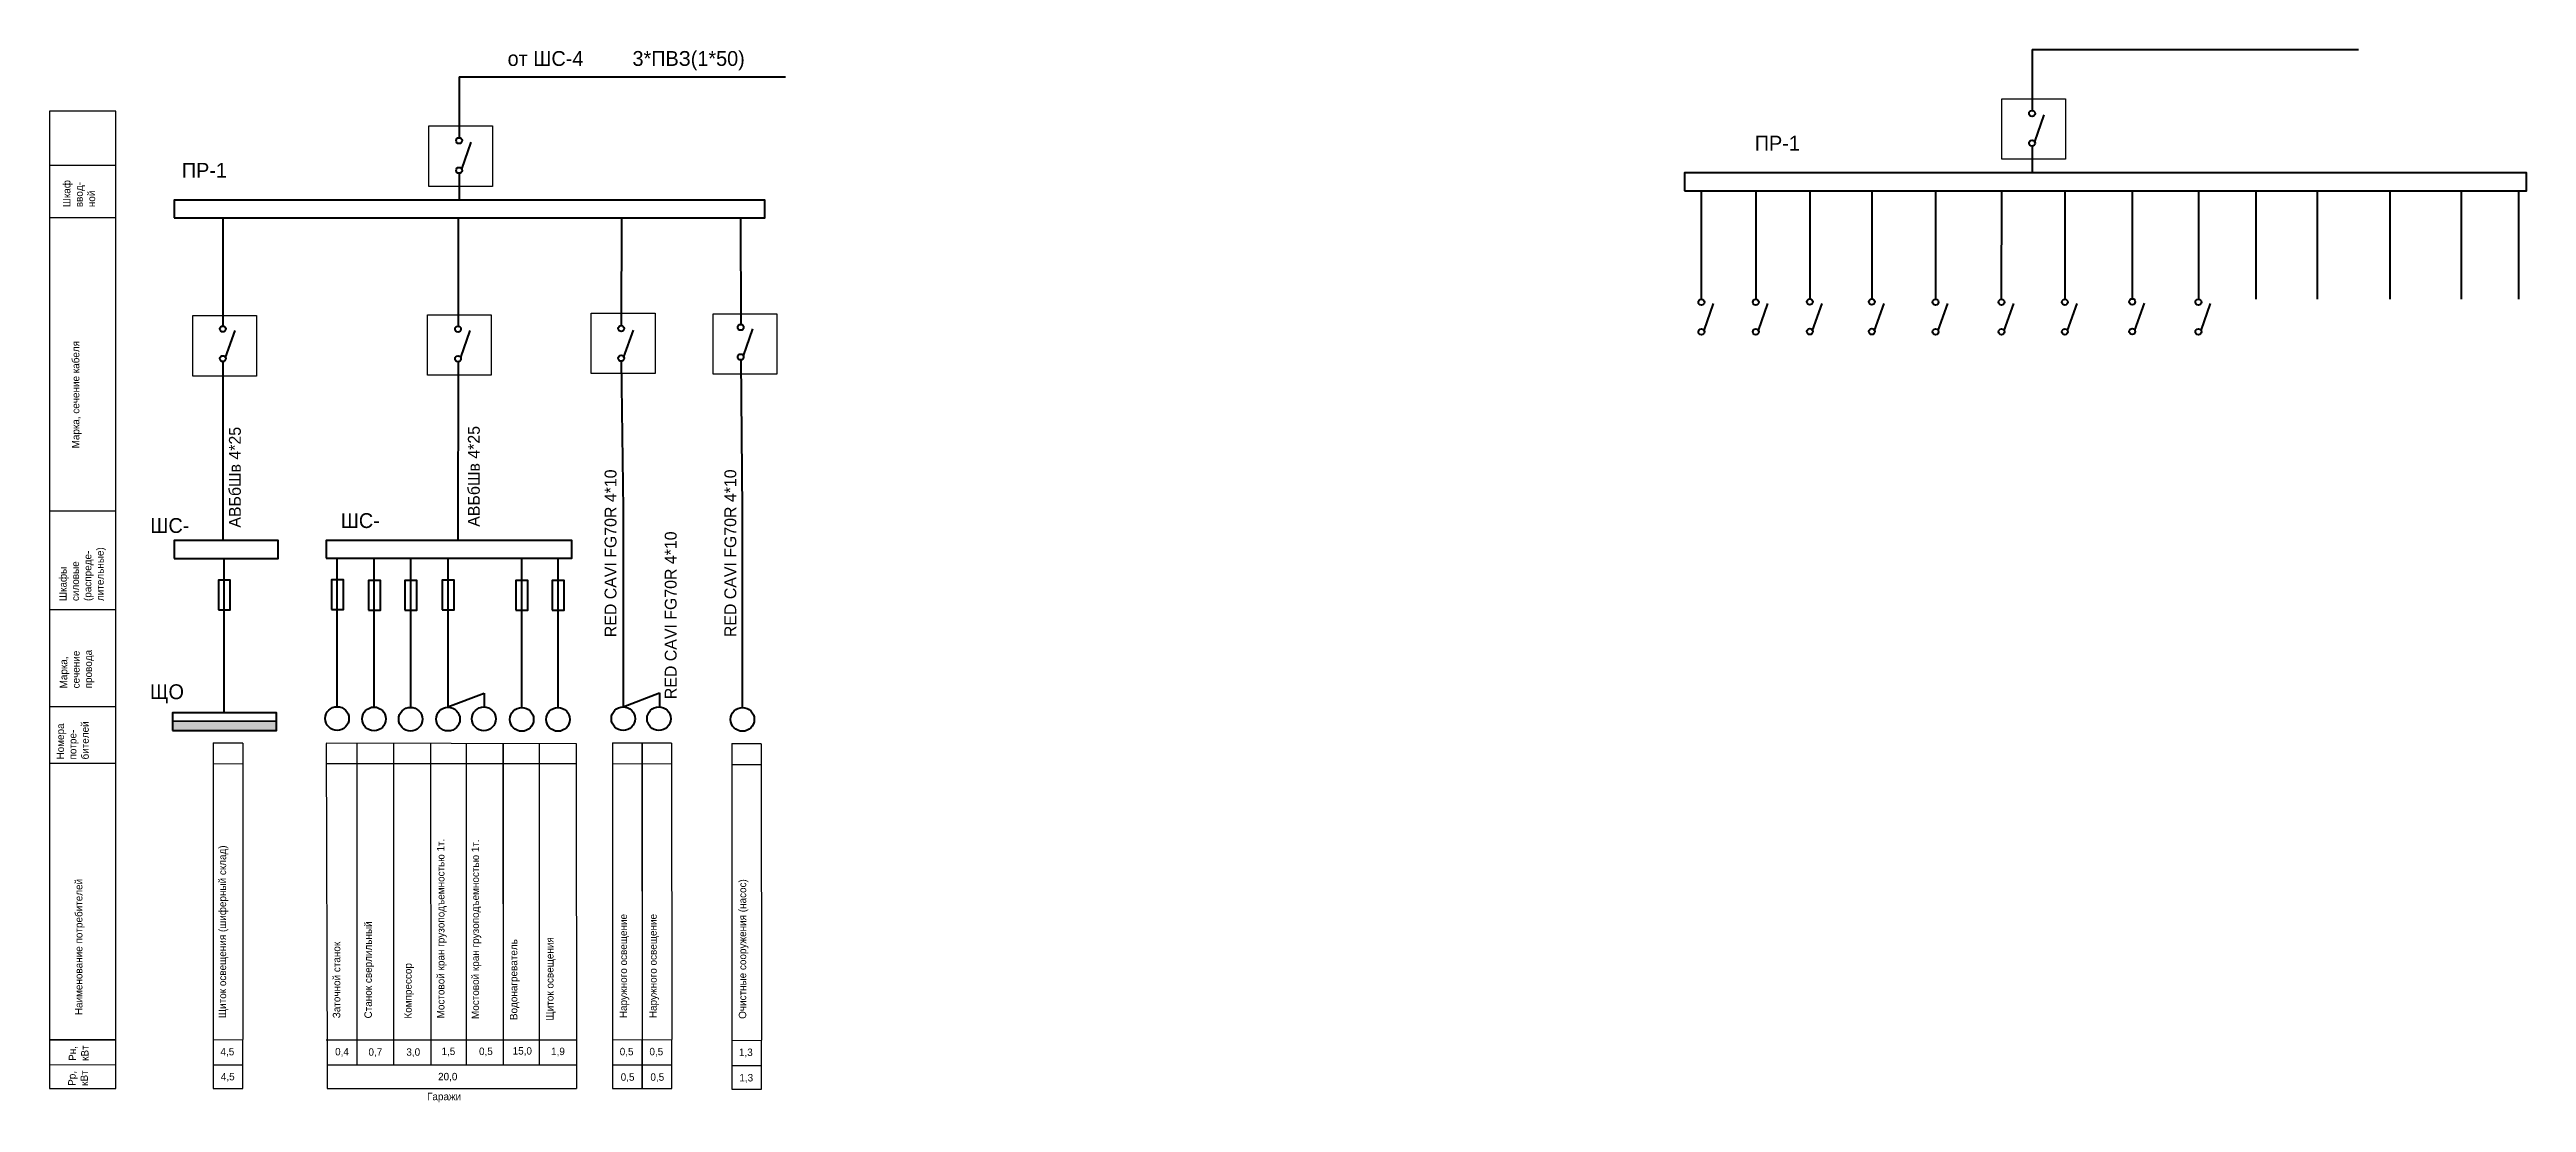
# Model space of a CAD drawing. Header units: millimetres. Extents: x -290 to 1822, y 29 to 413.
# Drawn here: x 987 to 1822, y 59 to 413 of the extents above; entities that cross this region are included whole.
import ezdxf

# ---------------------------------------------------------------- set-up
doc = ezdxf.new("R2010")
doc.units = ezdxf.units.MM

msp = doc.modelspace()

# ---------------------------------------------------------------- texts
at = {"lineweight": 25}
for s, insert, char_height, width, attachment_point in [('от ШС-4', (1141.76, 412.63), 5, 62.8616, 1), ('3*ПВЗ(1*50)', (1183.85, 412.64), 5, 62.8616, 1), ('ПР-1', (1562.05, 384.11), 5, 34.4166, 1), ('ПР-1', (1031.97, 374.97), 5, 34.4166, 1), ('ШС-', (1021.33, 255.33), 5, 34.4166, 1), ('ШС-', (1085.51, 256.99), 5, 34.4166, 1), ('ЩО', (1021.22, 199.35), 5, 34.4166, 1), ('4,5', (1047.32, 75.42), 2.5, 9.9332, 5), ('0,4', (1085.95, 75.39), 2.5, 9.9332, 5), ('0,7', (1097.19, 75.27), 2.5, 9.9332, 5), ('3,0', (1109.97, 75.27), 2.5, 9.9332, 5), ('1,5', (1121.8, 75.51), 2.5, 9.9332, 5), ('0,5', (1134.45, 75.51), 2.5, 9.9332, 5), ('15,0', (1146.71, 75.66), 2.5, 9.9332, 5), ('1,9', (1158.73, 75.48), 2.5, 9.9332, 5), ('0,5', (1181.87, 75.42), 2.5, 9.9332, 5), ('0,5', (1191.88, 75.42), 2.5, 9.9332, 5), ('1,3', (1222.04, 75.18), 2.5, 9.9332, 5), ('4,5', (1047.45, 66.99), 2.5, 9.9332, 5), ('20,0', (1121.58, 67), 2.5, 9.9332, 5), ('0,5', (1182.2, 66.84), 2.5, 9.9332, 5), ('0,5', (1192.21, 66.84), 2.5, 9.9332, 5), ('1,3', (1222.19, 66.61), 2.5, 9.9332, 5), ('Гаражи', (1114.61, 61.78), 2.5, 34.4166, 1)]:
    msp.add_mtext(s, dxfattribs=dict(at, insert=insert, char_height=char_height, width=width, attachment_point=attachment_point))
at = {"lineweight": 25, "attachment_point": 1, "rotation": 90}
for s, insert, char_height, width in [('Шкаф\\Pввод-\\Pной', (991.93, 360.05), 2.5, 56.0806), ('Марка, сечение кабеля', (994.94, 278.82), 2.5, 56.0806), ('АВБбШв 4*25', (1047.85, 252.1), 4, 56.0806), ('АВБбШв 4*25', (1128.38, 252.41), 4, 56.0806), ('RED CAVI FG70R 4*10', (1174.45, 215.22), 4, 73.9781), ('RED CAVI FG70R 4*10', (1214.82, 215.24), 4, 86.3591), ('RED CAVI FG70R 4*10', (1194.72, 194.35), 4, 86.3591), ('Шкафы\\Pсиловые\\P(распреде-\\Pлительные)', (990.65, 227.4), 2.5, 56.0806), ('Марка,\\Pсечение\\Pпровода', (990.86, 197.98), 2.5, 56.0806), ('Номера\\Pпотре-\\Pбителей', (989.78, 174.02), 2.5, 56.0806), ('Щиток освещения (шиферный склад)', (1044.4, 86.9), 2.5, 81.6672), ('Мостовой кран грузоподъемностью 1т.', (1117.98, 86.84), 2.5, 84.552), ('Мостовой кран грузоподъемностью 1т.', (1129.62, 86.62), 2.5, 84.552), ('Наименование потребителей', (995.98, 87.91), 2.5, 77.9472), ('Очистные сооружения (насос)', (1219.66, 86.66), 2.5, 78.7246), ('Станок сверлильный', (1093.51, 86.81), 2.5, 82.3806), ('Наружного освещение', (1179.5, 86.9), 2.5, 78.7246), ('Наружного освещение', (1189.51, 86.9), 2.5, 78.7246), ('Заточной станок', (1082.86, 86.89), 2.5, 82.3806), ('Водонагреватель', (1142.53, 86.26), 2.5, 82.3806), ('Щиток освещения', (1154.73, 86.09), 2.5, 82.3806), ('Компрессор', (1106.94, 86.76), 2.5, 82.3806), ('Pн,\\PкВт', (993.86, 72.52), 2.5, 56.0806), ('Pр,\\PкВт', (993.66, 64.11), 2.5, 56.0806)]:
    msp.add_mtext(s, dxfattribs=dict(at, insert=insert, char_height=char_height, width=width))

# ---------------------------------------------------------------- hatches: boundary and pattern name
at = {"lineweight": 25}
msp.add_hatch(color=250, dxfattribs=at).paths.add_polyline_path([(1063.9, 186.99), (1028.84, 186.99), (1028.84, 183.77), (1063.9, 183.77)])

# ---------------------------------------------------------------- linework, layer by layer
at = {"lineweight": 50}
for p, q in [((1655.5, 413.14), (1765.5, 413.14)), ((1655.5, 413.14), (1655.5, 392.61)), ((1125.41, 403.99), (1235.41, 403.99)), ((1125.41, 403.99), (1125.41, 383.46)), ((1656.41, 382.04), (1659.61, 391.12)), ((1126.33, 372.9), (1129.53, 381.98)), ((1655.5, 380.61), (1655.5, 371.61)), ((1125.41, 371.46), (1125.41, 362.46)), ((1544.04, 365.58), (1544.03, 329.12)), ((1562.37, 365.58), (1562.36, 329.12)), ((1580.66, 365.58), (1580.65, 329.12)), ((1601.5, 365.58), (1601.49, 329.12)), ((1622.94, 365.58), (1622.92, 329.12)), ((1645.15, 365.58), (1645.14, 329.12)), ((1666.58, 365.58), (1666.57, 329.12)), ((1689.27, 365.58), (1689.26, 329.12)), ((1711.57, 365.58), (1711.56, 329.12)), ((1730.95, 365.58), (1730.94, 329.12)), ((1751.6, 365.58), (1751.59, 329.12)), ((1776.12, 365.58), (1776.11, 329.12)), ((1800.11, 365.58), (1800.1, 329.12)), ((1819.41, 365.58), (1819.4, 329.12)), ((1045.83, 356.3), (1045.8, 320.03)), ((1125.06, 356.44), (1125.05, 319.98)), ((1180.09, 356.7), (1180.08, 320.16)), ((1220.26, 356.46), (1220.32, 320.58)), ((1045.8, 329.03), (1045.8, 320.03)), ((1125.05, 328.98), (1125.05, 319.98)), ((1180.04, 329.16), (1180.04, 320.16)), ((1220.31, 329.58), (1220.31, 320.58)), ((1544.97, 318.49), (1548.18, 327.57)), ((1563.3, 318.49), (1566.51, 327.57)), ((1581.52, 318.57), (1584.72, 327.65)), ((1602.4, 318.57), (1605.61, 327.65)), ((1623.9, 318.5), (1627.11, 327.58)), ((1646.1, 318.5), (1649.31, 327.58)), ((1667.47, 318.5), (1670.68, 327.58)), ((1690.18, 318.65), (1693.39, 327.73)), ((1712.48, 318.5), (1715.68, 327.59)), ((1046.71, 309.46), (1049.92, 318.55)), ((1125.96, 309.41), (1129.17, 318.49)), ((1180.95, 309.6), (1184.15, 318.68)), ((1221.23, 310.02), (1224.43, 319.1)), ((1045.8, 308.03), (1045.78, 256.66)), ((1125.05, 307.98), (1125.04, 247.78)), ((1180.04, 308.16), (1180.66, 258.29)), ((1220.31, 308.58), (1220.83, 258.05)), ((1045.78, 256.66), (1045.78, 247.74)), ((1180.66, 258.29), (1180.66, 191.78)), ((1220.83, 258.05), (1220.83, 191.54)), ((1046.11, 241.78), (1046.11, 189.77)), ((1084.23, 241.82), (1084.23, 191.82)), ((1096.68, 241.69), (1096.68, 191.69)), ((1109.03, 241.67), (1109.03, 191.67)), ((1121.65, 241.72), (1121.65, 191.72)), ((1146.48, 241.63), (1146.48, 191.63)), ((1158.71, 241.63), (1158.71, 191.63)), ((1121.65, 191.72), (1133.89, 196.41)), ((1133.89, 196.41), (1133.89, 191.8)), ((1180.66, 191.78), (1192.9, 196.47)), ((1192.9, 196.47), (1192.9, 191.86))]:
    msp.add_line(p, q, dxfattribs=at)
at = {"lineweight": 25}
for p, q in [((1009.68, 374.1), (987.39, 374.1)), ((1009.71, 356.46), (987.42, 356.46)), ((1009.71, 257.66), (987.42, 257.66)), ((1009.71, 224.45), (987.42, 224.45)), ((1009.71, 191.78), (987.42, 191.78)), ((1028.84, 186.99), (1063.9, 186.99)), ((1028.84, 186.99), (1028.84, 183.77)), ((1063.9, 186.99), (1028.84, 186.99)), ((1028.84, 183.77), (1063.9, 183.77)), ((1063.9, 183.77), (1063.9, 186.99)), ((1042.56, 179.59), (1052.48, 179.59)), ((1042.56, 179.59), (1042.56, 79.59)), ((1052.48, 179.5), (1052.56, 79.68)), ((1080.67, 179.59), (1164.91, 179.41)), ((1080.67, 179.41), (1080.97, 71.18)), ((1090.92, 179.41), (1091, 71.18)), ((1103.27, 179.41), (1103.35, 71.18)), ((1115.81, 179.41), (1115.88, 71.18)), ((1127.76, 179.41), (1127.84, 71.18)), ((1140.14, 179.41), (1140.22, 71.18)), ((1140.22, 179.41), (1140.3, 71.18)), ((1152.37, 179.41), (1152.45, 71.18)), ((1164.91, 179.41), (1164.99, 63.26)), ((1177.11, 179.59), (1187.03, 179.59)), ((1177.11, 179.59), (1177.11, 79.59)), ((1187.03, 179.5), (1187.11, 79.68)), ((1187.12, 179.59), (1197.04, 179.59)), ((1187.12, 179.59), (1187.12, 79.59)), ((1197.04, 179.5), (1197.12, 79.68)), ((1217.27, 179.36), (1227.2, 179.36)), ((1217.27, 179.36), (1217.27, 79.36)), ((1227.2, 179.26), (1227.28, 79.44)), ((1009.71, 172.63), (987.42, 172.63)), ((1042.78, 172.63), (1052.49, 172.62)), ((1080.67, 172.63), (1164.91, 172.63)), ((1177.33, 172.63), (1187.04, 172.62)), ((1187.34, 172.63), (1197.05, 172.62)), ((1217.5, 172.39), (1227.21, 172.39)), ((1009.71, 79.59), (987.42, 79.59)), ((987.42, 79.59), (987.42, 63.26)), ((1009.71, 63.26), (1009.71, 79.59)), ((1042.56, 79.59), (1052.56, 79.68)), ((1042.56, 79.59), (1042.56, 71.18)), ((1052.56, 63.26), (1052.56, 79.68)), ((1080.67, 79.59), (1164.98, 79.59)), ((1177.11, 79.59), (1187.12, 79.68)), ((1177.11, 79.59), (1177.11, 71.18)), ((1187.12, 63.26), (1187.12, 79.68)), ((1187.12, 79.59), (1197.12, 79.68)), ((1187.12, 79.59), (1187.12, 71.18)), ((1197.12, 63.26), (1197.12, 79.68)), ((1217.27, 79.36), (1227.28, 79.44)), ((1217.27, 79.36), (1217.27, 70.95)), ((1227.28, 63.02), (1227.28, 79.44)), ((987.42, 71.27), (1009.71, 71.21)), ((1042.56, 71.18), (1052.56, 71.18)), ((1042.56, 71.18), (1042.56, 63.26)), ((1080.97, 71.18), (1164.98, 71.18)), ((1080.97, 71.18), (1080.97, 63.26)), ((1177.11, 71.18), (1187.12, 71.18)), ((1177.11, 71.18), (1177.11, 63.26)), ((1187.12, 71.18), (1197.12, 71.18)), ((1187.12, 71.18), (1187.12, 63.26)), ((1217.27, 70.95), (1227.28, 70.95)), ((1217.27, 70.95), (1217.27, 63.02)), ((987.42, 63.26), (1009.71, 63.26)), ((1042.56, 63.26), (1052.56, 63.26)), ((1052.56, 63.26), (1052.56, 63.26)), ((1080.97, 63.26), (1164.99, 63.26)), ((1177.11, 63.26), (1187.12, 63.26)), ((1187.12, 63.26), (1187.12, 63.26)), ((1187.12, 63.26), (1197.12, 63.26)), ((1197.12, 63.26), (1197.12, 63.26)), ((1217.27, 63.02), (1227.28, 63.02)), ((1227.28, 63.02), (1227.28, 63.02))]:
    msp.add_line(p, q, dxfattribs=at)
for points in [[(1009.71, 392.44), (987.42, 392.44), (987.42, 79.59), (1009.71, 79.59)], [(1645.3, 396.59), (1666.8, 396.59), (1666.8, 376.2), (1645.3, 376.2)], [(1115.22, 387.45), (1136.71, 387.45), (1136.71, 367.05), (1115.22, 367.05)], [(1035.68, 323.53), (1057.18, 323.53), (1057.18, 303.13), (1035.68, 303.13)], [(1114.75, 323.83), (1136.25, 323.83), (1136.25, 303.44), (1114.75, 303.44)], [(1169.96, 324.4), (1191.45, 324.4), (1191.45, 304), (1169.96, 304)], [(1211.01, 324.16), (1232.51, 324.16), (1232.51, 303.77), (1211.01, 303.77)]]:
    msp.add_lwpolyline(points, close=True, dxfattribs=at)
at = {"lineweight": 50}
for points in [[(1538.34, 365.61), (1822.12, 365.61), (1822.12, 371.61), (1538.34, 371.61)], [(1029.4, 356.46), (1228.44, 356.46), (1228.44, 362.46), (1029.4, 362.46)], [(1029.4, 241.74), (1064.46, 241.74), (1064.46, 247.74), (1029.4, 247.74)], [(1080.67, 241.78), (1163.35, 241.78), (1163.35, 247.78), (1080.67, 247.78)], [(1044.31, 224.45), (1048.31, 224.45), (1048.31, 234.45), (1044.31, 234.45)], [(1082.43, 224.49), (1086.43, 224.49), (1086.43, 234.49), (1082.43, 234.49)], [(1094.88, 224.36), (1098.88, 224.36), (1098.88, 234.36), (1094.88, 234.36)], [(1107.12, 224.34), (1111.12, 224.34), (1111.12, 234.34), (1107.12, 234.34)], [(1119.74, 224.39), (1123.74, 224.39), (1123.74, 234.39), (1119.74, 234.39)], [(1144.57, 224.3), (1148.57, 224.3), (1148.57, 234.3), (1144.57, 234.3)], [(1156.8, 224.3), (1160.8, 224.3), (1160.8, 234.3), (1156.8, 234.3)], [(1028.84, 183.77), (1063.9, 183.77), (1063.9, 189.77), (1028.84, 189.77)]]:
    msp.add_lwpolyline(points, close=True, dxfattribs=at)
for centre, radius in [((1655.5, 391.61), 1), ((1125.41, 382.46), 1), ((1655.5, 381.61), 1), ((1125.41, 372.46), 1), ((1544.06, 328.05), 1), ((1562.39, 328.05), 1), ((1580.6, 328.14), 1), ((1601.49, 328.14), 1), ((1622.99, 328.07), 1), ((1645.19, 328.07), 1), ((1666.56, 328.07), 1), ((1689.27, 328.21), 1), ((1711.56, 328.07), 1), ((1045.8, 319.03), 1), ((1125.05, 318.98), 1), ((1180.04, 319.16), 1), ((1220.31, 319.58), 1), ((1544.06, 318.05), 1), ((1562.39, 318.05), 1), ((1580.6, 318.14), 1), ((1601.49, 318.14), 1), ((1622.99, 318.07), 1), ((1645.19, 318.07), 1), ((1666.56, 318.07), 1), ((1689.27, 318.21), 1), ((1711.56, 318.07), 1), ((1045.8, 309.03), 1), ((1125.05, 308.98), 1), ((1180.04, 309.16), 1), ((1220.31, 309.58), 1), ((1084.29, 187.81), 4), ((1096.74, 187.68), 4), ((1109.06, 187.58), 4), ((1121.69, 187.63), 4), ((1133.75, 187.71), 4), ((1146.52, 187.54), 4), ((1158.74, 187.54), 4), ((1180.72, 187.77), 4), ((1192.76, 187.77), 4), ((1220.89, 187.54), 4)]:
    msp.add_circle(centre, radius, dxfattribs=at)

msp.set_redraw_order([(e.dxf.handle, doc.entitydb.next_handle()) for e in msp.query("TEXT MTEXT ATTDEF DIMENSION ARC_DIMENSION")])  # texts and dimensions are drawn at this point

doc.saveas('drawing.dxf')
